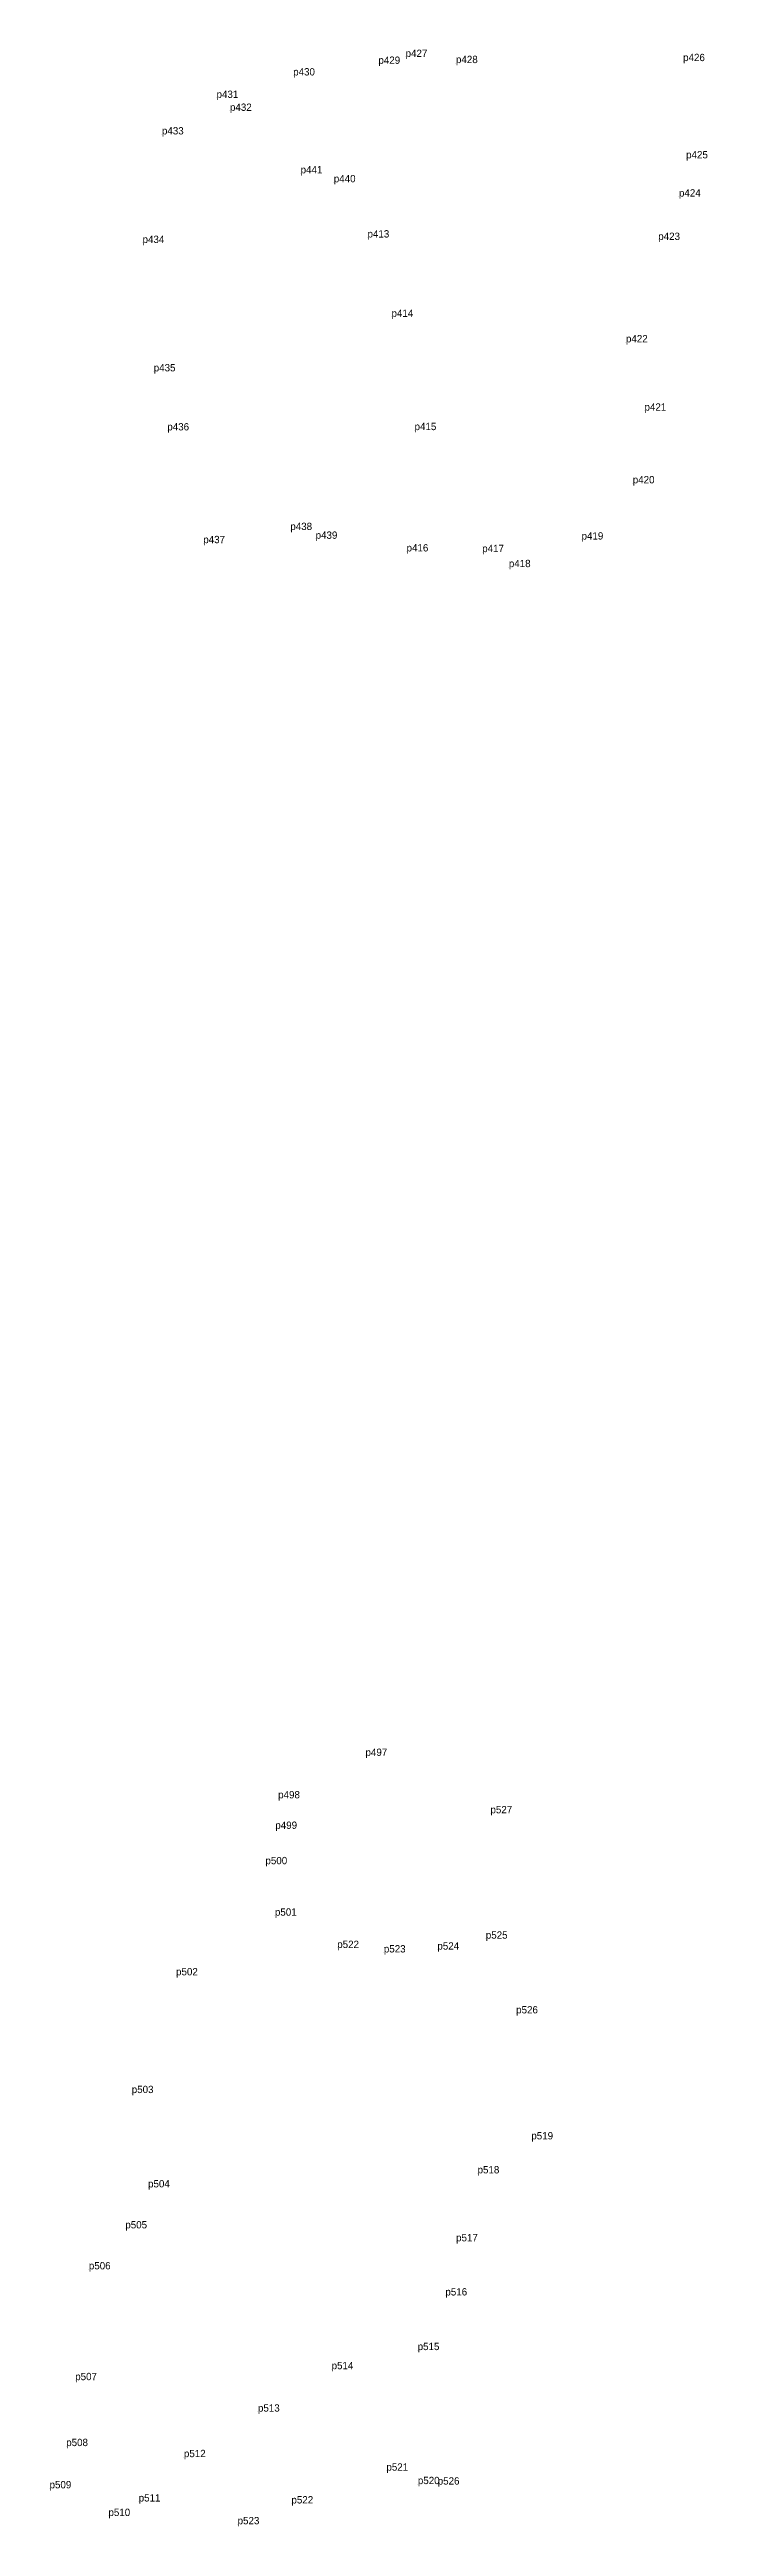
# Model space of a CAD drawing. Extents: x -2 to 54773767, y -1 to 183694297.
# Drawn here: x 545016 to 545178, y 1837778 to 1838388 of the extents above; entities that cross this region are included whole.
import ezdxf

# ---------------------------------------------------------------- set-up
doc = ezdxf.new("R2010")
doc.units = 0
doc.layers.add('Level 12', color=7, linetype='Continuous')
doc.layers.add('Level 7', color=7, linetype='Continuous')

msp = doc.modelspace()

# ---------------------------------------------------------------- texts
at = {"layer": 'Level 12'}
for s, p in [('p429', (545096.535, 1838384.054)), ('p427', (545103.23, 1838385.746)), ('p428', (545115.625, 1838384.235)), ('p426', (545171.534, 1838384.724)), ('p431', (545056.691, 1838375.665)), ('p430', (545075.554, 1838381.188)), ('p432', (545059.993, 1838372.478)), ('p433', (545043.249, 1838366.674)), ('p441', (545077.385, 1838357.101)), ('p425', (545172.27, 1838360.784)), ('p440', (545085.555, 1838354.896)), ('p424', (545170.515, 1838351.38)), ('p434', (545038.479, 1838339.949)), ('p413', (545093.851, 1838341.301)), ('p423', (545165.411, 1838340.703)), ('p414', (545099.757, 1838321.763)), ('p422', (545157.466, 1838315.499)), ('p435', (545041.234, 1838308.345)), ('p421', (545162.031, 1838298.679)), ('p436', (545044.576, 1838293.809)), ('p415', (545105.432, 1838293.879)), ('p420', (545159.142, 1838280.784)), ('p437', (545053.424, 1838266.052)), ('p438', (545074.855, 1838269.289)), ('p439', (545081.074, 1838267.131)), ('p419', (545146.538, 1838266.944)), ('p416', (545103.465, 1838264.009)), ('p417', (545122.075, 1838263.85)), ('p418', (545128.639, 1838260.15)), ('p497', (545093.351, 1837967.511)), ('p498', (545071.857, 1837957.056)), ('p499', (545071.16, 1837949.55)), ('p527', (545124.111, 1837953.382)), ('p500', (545068.725, 1837940.84)), ('p501', (545071.06, 1837928.174)), ('p522', (545086.403, 1837920.227)), ('p523', (545097.869, 1837919.119)), ('p524', (545111.05, 1837919.828)), ('p525', (545122.972, 1837922.514)), ('p502', (545046.725, 1837913.495)), ('p526', (545130.435, 1837904.116)), ('p503', (545035.822, 1837884.503)), ('p519', (545134.172, 1837873.104)), ('p518', (545120.943, 1837864.728)), ('p504', (545039.833, 1837861.279)), ('p505', (545034.239, 1837851.192)), ('p517', (545115.65, 1837848.01)), ('p506', (545025.261, 1837841.106)), ('p516', (545113.017, 1837834.679)), ('p515', (545106.193, 1837821.229)), ('p514', (545085.016, 1837816.532)), ('p507', (545021.903, 1837813.829)), ('p513', (545066.885, 1837806.086)), ('p508', (545019.69, 1837797.599)), ('p512', (545048.657, 1837794.877)), ('p521', (545098.504, 1837791.551)), ('p509', (545015.585, 1837787.201)), ('p511', (545037.528, 1837783.961)), ('p520', (545106.239, 1837788.241)), ('p526', (545111.13, 1837788.127)), ('p510', (545030.083, 1837780.395)), ('p523', (545061.876, 1837778.36)), ('p522', (545075.129, 1837783.476))]:
    msp.add_text(s, height=1.8, dxfattribs=at).set_placement(p)

# ---------------------------------------------------------------- linework, layer by layer
at = {"layer": 'Level 7'}
for p, q in [((545096.535, 1838384.054), (545096.535, 1838384.054)), ((545103.23, 1838385.746), (545103.23, 1838385.746)), ((545115.625, 1838384.235), (545115.625, 1838384.235)), ((545171.534, 1838384.724), (545171.534, 1838384.724)), ((545075.554, 1838381.188), (545075.554, 1838381.188)), ((545056.691, 1838375.665), (545056.691, 1838375.665)), ((545059.993, 1838372.478), (545059.993, 1838372.478)), ((545043.249, 1838366.674), (545043.249, 1838366.674)), ((545172.27, 1838360.784), (545172.27, 1838360.784)), ((545077.385, 1838357.101), (545077.385, 1838357.101)), ((545085.555, 1838354.896), (545085.555, 1838354.896)), ((545170.515, 1838351.38), (545170.515, 1838351.38)), ((545093.851, 1838341.301), (545093.851, 1838341.301)), ((545165.411, 1838340.703), (545165.411, 1838340.703)), ((545038.479, 1838339.949), (545038.479, 1838339.949)), ((545099.757, 1838321.763), (545099.757, 1838321.763)), ((545157.466, 1838315.499), (545157.466, 1838315.499)), ((545041.234, 1838308.345), (545041.234, 1838308.345)), ((545162.031, 1838298.679), (545162.031, 1838298.679)), ((545044.576, 1838293.809), (545044.576, 1838293.809)), ((545105.432, 1838293.879), (545105.432, 1838293.879)), ((545159.142, 1838280.784), (545159.142, 1838280.784)), ((545074.855, 1838269.289), (545074.855, 1838269.289)), ((545053.424, 1838266.052), (545053.424, 1838266.052)), ((545081.074, 1838267.131), (545081.074, 1838267.131)), ((545103.465, 1838264.009), (545103.465, 1838264.009)), ((545122.075, 1838263.85), (545122.075, 1838263.85)), ((545146.538, 1838266.944), (545146.538, 1838266.944)), ((545128.639, 1838260.15), (545128.639, 1838260.15)), ((545093.351, 1837967.511), (545093.351, 1837967.511)), ((545071.857, 1837957.056), (545071.857, 1837957.056)), ((545124.111, 1837953.382), (545124.111, 1837953.382)), ((545071.16, 1837949.55), (545071.16, 1837949.55)), ((545068.725, 1837940.84), (545068.725, 1837940.84)), ((545071.06, 1837928.174), (545071.06, 1837928.174)), ((545086.403, 1837920.227), (545086.403, 1837920.227)), ((545111.05, 1837919.828), (545111.05, 1837919.828)), ((545122.972, 1837922.514), (545122.972, 1837922.514)), ((545097.869, 1837919.119), (545097.869, 1837919.119)), ((545046.725, 1837913.495), (545046.725, 1837913.495)), ((545130.435, 1837904.116), (545130.435, 1837904.116)), ((545035.822, 1837884.503), (545035.822, 1837884.503)), ((545134.172, 1837873.104), (545134.172, 1837873.104)), ((545039.833, 1837861.279), (545039.833, 1837861.279)), ((545120.943, 1837864.728), (545120.943, 1837864.728)), ((545034.239, 1837851.192), (545034.239, 1837851.192)), ((545115.65, 1837848.01), (545115.65, 1837848.01)), ((545025.261, 1837841.106), (545025.261, 1837841.106)), ((545113.017, 1837834.679), (545113.017, 1837834.679)), ((545085.016, 1837816.532), (545085.016, 1837816.532)), ((545106.193, 1837821.229), (545106.193, 1837821.229)), ((545021.903, 1837813.829), (545021.903, 1837813.829)), ((545066.885, 1837806.086), (545066.885, 1837806.086)), ((545019.69, 1837797.599), (545019.69, 1837797.599)), ((545048.657, 1837794.877), (545048.657, 1837794.877)), ((545015.585, 1837787.201), (545015.585, 1837787.201)), ((545098.504, 1837791.551), (545098.504, 1837791.551)), ((545106.239, 1837788.241), (545106.239, 1837788.241)), ((545111.13, 1837788.127), (545111.13, 1837788.127)), ((545030.083, 1837780.395), (545030.083, 1837780.395)), ((545037.528, 1837783.961), (545037.528, 1837783.961)), ((545075.129, 1837783.476), (545075.129, 1837783.476)), ((545061.876, 1837778.36), (545061.876, 1837778.36))]:
    msp.add_line(p, q, dxfattribs=at)

msp.set_redraw_order([(e.dxf.handle, doc.entitydb.next_handle()) for e in msp.query("TEXT MTEXT ATTDEF DIMENSION ARC_DIMENSION")])  # texts and dimensions are drawn at this point

doc.saveas('drawing.dxf')
